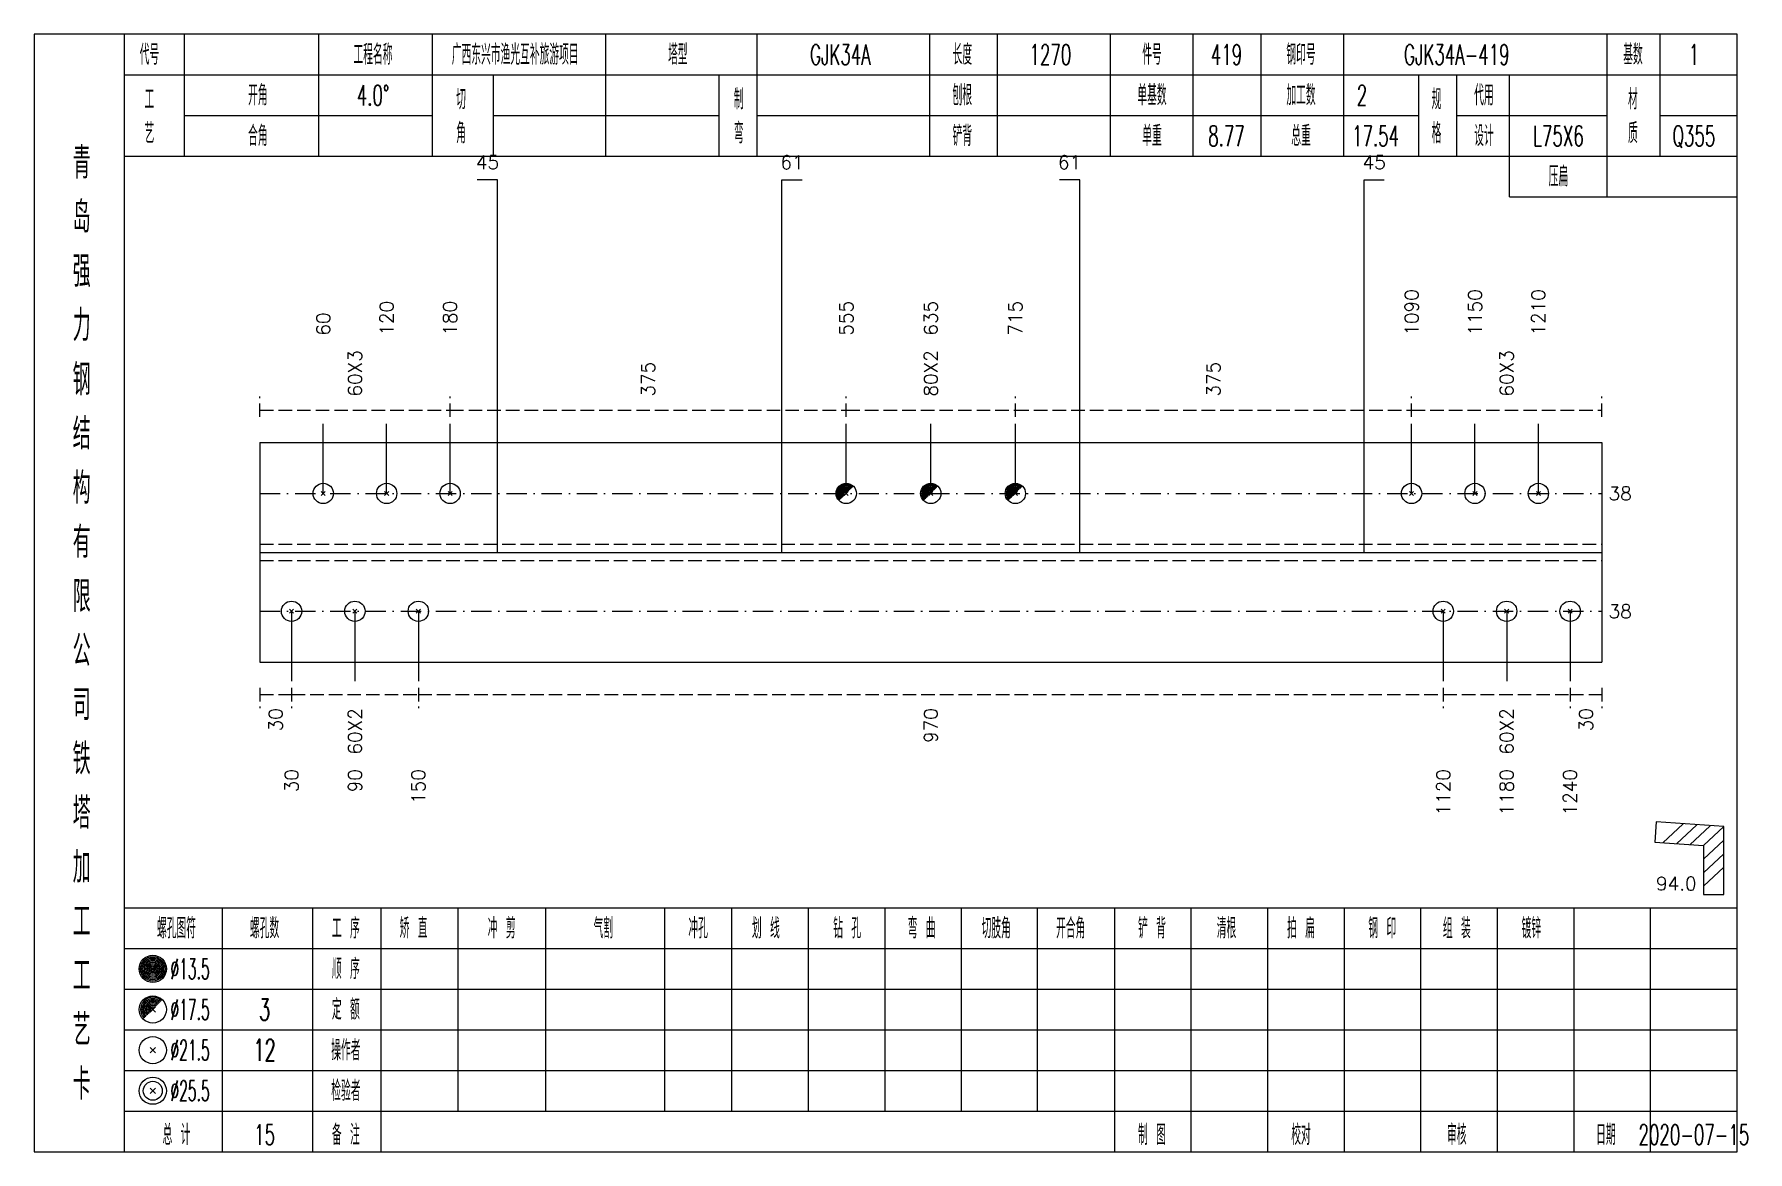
# Model space of a CAD drawing. Extents: x 0 to 2606, y -377 to 6479.
# Drawn here: x 1307 to 1559.9, y 4900 to 5065 of the extents above; entities that cross this region are included whole.
import ezdxf
from ezdxf.enums import TextEntityAlignment as Align

# ---------------------------------------------------------------- set-up
doc = ezdxf.new("R2010")
doc.units = 0
doc.header["$MEASUREMENT"] = 0
doc.linetypes.add('一点画线', pattern=[5.2, 3, -1, 0.2, -1])
doc.linetypes.add('虚线', pattern=[2.75, 2, -0.75])
doc.layers.get('0').update_dxf_attribs({"linetype": 'CONTINUOUS', "lineweight": 25})
for name, color, linetype, lineweight in [('1', 7, 'CONTINUOUS', 25), ('2', 7, 'CONTINUOUS', 25), ('4', 7, 'CONTINUOUS', 25)]:
    doc.layers.add(name, color=color, linetype=linetype, lineweight=lineweight)
doc.styles.get("Standard").update_dxf_attribs({"font": 'simplex.shx', "width": 0.7, "height": 3, "bigfont": 'gbhzfs.shx'})

msp = doc.modelspace()

# ---------------------------------------------------------------- texts
at = {"color": 7, "linetype": 'Continuous', "lineweight": 13}
for s, p in [('1090', (1510.32, 5020.5)), ('1150', (1519.68, 5020.5)), ('1210', (1529.04, 5020.5)), ('60', (1349.66, 5020.5)), ('120', (1359.02, 5020.5)), ('180', (1368.38, 5020.5)), ('555', (1426.87, 5020.5)), ('635', (1439.35, 5020.5)), ('715', (1451.83, 5020.5))]:
    msp.add_text(s, height=2, rotation=90, dxfattribs=at).set_placement(p, align=Align.MIDDLE_LEFT)
at = {"color": 8, "linetype": 'Continuous', "lineweight": 9}
for s, p in [('60X3', (1354.34, 5011.5)), ('375', (1397.62, 5011.5)), ('80X2', (1439.35, 5011.5)), ('375', (1481.08, 5011.5)), ('60X3', (1524.36, 5011.5))]:
    msp.add_text(s, height=2, rotation=90, dxfattribs=at).set_placement(p, align=Align.MIDDLE_LEFT)
at = {"color": 7, "linetype": 'Continuous', "lineweight": 13}
for p in [(1539.4, 4997.2), (1539.4, 4979.8)]:
    msp.add_text('38', height=2, dxfattribs=at).set_placement(p, align=Align.MIDDLE_LEFT)
at = {"color": 8, "linetype": 'Continuous', "lineweight": 9}
for s, p in [('30', (1342.64, 4965.5)), ('60X2', (1354.34, 4965.5)), ('970', (1439.35, 4965.5)), ('60X2', (1524.36, 4965.5)), ('30', (1536.06, 4965.5))]:
    msp.add_text(s, height=2, rotation=90, dxfattribs=at).set_placement(p, align=Align.MIDDLE_RIGHT)
at = {"layer": '1', "color": 7, "linetype": 'Continuous', "lineweight": 13}
for s, p in [('30', (1344.98, 4956.5)), ('90', (1354.34, 4956.5)), ('150', (1363.7, 4956.5)), ('1120', (1515, 4956.5)), ('1180', (1524.36, 4956.5)), ('1240', (1533.72, 4956.5))]:
    msp.add_text(s, height=2, rotation=90, dxfattribs=at).set_placement(p, align=Align.MIDDLE_RIGHT)
at = {"layer": '2', "color": 7, "linetype": 'Continuous', "lineweight": 13}
for s, p in [('45', (1373.9, 5044.5)), ('61', (1418.86, 5044.5)), ('61', (1459.84, 5044.5)), ('45', (1504.8, 5044.5))]:
    msp.add_text(s, height=2, dxfattribs=at).set_placement(p, align=Align.BOTTOM_CENTER)
msp.add_text('94.0', height=2, dxfattribs=at).set_placement((1552.4, 4938), align=Align.BOTTOM_RIGHT)
at = {"layer": '4', "color": 1, "linetype": 'Continuous', "lineweight": 13}
for s, height, width, p in [('代号', 3, 0.6, (1324, 5062)), ('工程名称', 3, 0.6, (1357, 5062)), ('广西东兴市渔光互补旅游项目', 3, 0.6, (1378, 5062)), ('塔型', 3, 0.6, (1402, 5062)), ('GJK34A', 3, 0.6, (1426, 5062)), ('长度', 3, 0.6, (1444, 5062)), ('1270', 3, 0.6, (1457, 5062)), ('件号', 3, 0.6, (1472, 5062)), ('419', 3, 0.6, (1483, 5062)), ('钢印号', 3, 0.6, (1494, 5062)), ('GJK34A-419', 3, 0.6, (1517, 5062)), ('基数', 3, 0.6, (1543, 5062)), ('1', 3, 0.6, (1552, 5062)), ('工', 3, 0.6, (1324, 5055.4)), ('开角', 3, 0.6, (1340, 5056)), ('4.0%%d', 3, 0.6, (1357, 5056)), ('切', 3, 0.6, (1370, 5055.4)), ('制', 3, 0.6, (1411, 5055.4)), ('刨根', 3, 0.6, (1444, 5056)), ('单基数', 3, 0.6, (1472, 5056)), ('加工数', 3, 0.6, (1494, 5056)), ('2', 3, 0.6, (1503, 5056)), ('规', 3, 0.6, (1514, 5055.4)), ('代用', 3, 0.6, (1521, 5056)), ('材', 3, 0.6, (1543, 5055.4)), ('艺', 3, 0.6, (1324, 5050.4)), ('合角', 3, 0.6, (1340, 5050)), ('角', 3, 0.6, (1370, 5050.4)), ('弯', 3, 0.6, (1411, 5050.4)), ('铲背', 3, 0.6, (1444, 5050)), ('单重', 3, 0.6, (1472, 5050)), ('8.77', 3, 0.6, (1483, 5050)), ('总重', 3, 0.6, (1494, 5050)), ('17.54', 3, 0.6, (1505, 5050)), ('格', 3, 0.6, (1514, 5050.4)), ('设计', 3, 0.6, (1521, 5050)), ('L75X6', 3, 0.6, (1532, 5050)), ('质', 3, 0.6, (1543, 5050.4)), ('Q355', 3, 0.6, (1552, 5050)), ('青', 4.6, 0.8, (1314, 5046)), ('压扁', 3, 0.6, (1532, 5044)), ('岛', 4.6, 0.8, (1314, 5038)), ('强', 4.6, 0.8, (1314, 5030)), ('力', 4.6, 0.8, (1314, 5022)), ('钢', 4.6, 0.8, (1314, 5014)), ('结', 4.6, 0.8, (1314, 5006)), ('构', 4.6, 0.8, (1314, 4998)), ('有', 4.6, 0.8, (1314, 4990)), ('限', 4.6, 0.8, (1314, 4982)), ('公', 4.6, 0.8, (1314, 4974)), ('司', 4.6, 0.8, (1314, 4966)), ('铁', 4.6, 0.8, (1314, 4958)), ('塔', 4.6, 0.8, (1314, 4950)), ('加', 4.6, 0.8, (1314, 4942)), ('工', 4.6, 0.8, (1314, 4934)), ('螺孔图符', 3, 0.6, (1328, 4933)), ('螺孔数', 3, 0.6, (1341, 4933)), ('工 序', 3, 0.6, (1353, 4933)), ('矫 直', 3, 0.6, (1363, 4933)), ('冲 剪', 3, 0.6, (1376, 4933)), ('气割', 3, 0.6, (1391, 4933)), ('冲孔', 3, 0.6, (1405, 4933)), ('划 线', 3, 0.6, (1415, 4933)), ('钻 孔', 3, 0.6, (1427, 4933)), ('弯 曲', 3, 0.6, (1438, 4933)), ('切肢角', 3, 0.6, (1449, 4933)), ('开合角', 3, 0.6, (1460, 4933)), ('铲 背', 3, 0.6, (1472, 4933)), ('清根', 3, 0.6, (1483, 4933)), ('拍 扁', 3, 0.6, (1494, 4933)), ('钢 印', 3, 0.6, (1506, 4933)), ('组 装', 3, 0.6, (1517, 4933)), ('镀锌', 3, 0.6, (1528, 4933)), ('工', 4.6, 0.8, (1314, 4926)), ('%%C13.5', 3, 0.5, (1330, 4927)), ('顺 序', 3, 0.6, (1353, 4927)), ('%%C17.5', 3, 0.5, (1330, 4921)), ('3', 3.2, 0.6, (1341, 4921)), ('定 额', 3, 0.6, (1353, 4921)), ('艺', 4.6, 0.8, (1314, 4918)), ('%%C21.5', 3, 0.5, (1330, 4915)), ('12', 3.2, 0.6, (1341, 4915)), ('操作者', 3, 0.6, (1353, 4915)), ('卡', 4.6, 0.8, (1314, 4910)), ('%%C25.5', 3, 0.5, (1330, 4909)), ('检验者', 3, 0.6, (1353, 4909)), ('总 计', 3, 0.6, (1328, 4902.5)), ('15', 3, 0.6, (1341, 4902.5)), ('备 注', 3, 0.6, (1353, 4902.5)), ('制 图', 3, 0.6, (1472, 4902.5)), ('校对', 3, 0.6, (1494, 4902.5)), ('审核', 3, 0.6, (1517, 4902.5)), ('日期', 3, 0.6, (1539, 4902.5)), ('2020-07-15', 3, 0.6, (1552, 4902.5))]:
    msp.add_text(s, height=height, dxfattribs=dict(at, width=width)).set_placement(p, align=Align.MIDDLE_CENTER)

# ---------------------------------------------------------------- linework, layer by layer
at = {"color": 8, "linetype": '虚线', "lineweight": 9}
for p, q in [((1340.3, 5008.5), (1340.3, 5011.5)), ((1368.38, 5008.5), (1368.38, 5011.5)), ((1368.38, 5008.5), (1368.38, 5011.5)), ((1426.87, 5008.5), (1426.87, 5011.5)), ((1426.87, 5008.5), (1426.87, 5011.5)), ((1451.83, 5008.5), (1451.83, 5011.5)), ((1451.83, 5008.5), (1451.83, 5011.5)), ((1510.32, 5008.5), (1510.32, 5011.5)), ((1510.32, 5008.5), (1510.32, 5011.5)), ((1538.4, 5008.5), (1538.4, 5011.5)), ((1340.3, 5009.5), (1368.38, 5009.5)), ((1368.38, 5009.5), (1426.87, 5009.5)), ((1426.87, 5009.5), (1451.83, 5009.5)), ((1451.83, 5009.5), (1510.32, 5009.5)), ((1510.32, 5009.5), (1538.4, 5009.5)), ((1340.3, 4968.5), (1340.3, 4965.5)), ((1344.98, 4968.5), (1344.98, 4965.5)), ((1344.98, 4968.5), (1344.98, 4965.5)), ((1363.7, 4968.5), (1363.7, 4965.5)), ((1363.7, 4968.5), (1363.7, 4965.5)), ((1515, 4968.5), (1515, 4965.5)), ((1515, 4968.5), (1515, 4965.5)), ((1533.72, 4968.5), (1533.72, 4965.5)), ((1533.72, 4968.5), (1533.72, 4965.5)), ((1538.4, 4968.5), (1538.4, 4965.5)), ((1340.3, 4967.5), (1344.98, 4967.5)), ((1344.98, 4967.5), (1363.7, 4967.5)), ((1363.7, 4967.5), (1515, 4967.5)), ((1515, 4967.5), (1533.72, 4967.5)), ((1533.72, 4967.5), (1538.4, 4967.5))]:
    msp.add_line(p, q, dxfattribs=at)
at = {"color": 7, "linetype": 'Continuous', "lineweight": 13}
for p, q in [((1349.66, 4997.2), (1349.66, 5007.5)), ((1359.02, 4997.2), (1359.02, 5007.5)), ((1368.38, 4997.2), (1368.38, 5007.5)), ((1426.87, 4997.2), (1426.87, 5007.5)), ((1439.35, 4997.2), (1439.35, 5007.5)), ((1451.83, 4997.2), (1451.83, 5007.5)), ((1510.32, 4997.2), (1510.32, 5007.5)), ((1519.68, 4997.2), (1519.68, 5007.5)), ((1529.04, 4997.2), (1529.04, 5007.5)), ((1349.36, 4996.9), (1349.96, 4997.5)), ((1349.96, 4996.9), (1349.36, 4997.5)), ((1358.72, 4996.9), (1359.32, 4997.5)), ((1359.32, 4996.9), (1358.72, 4997.5)), ((1368.08, 4996.9), (1368.68, 4997.5)), ((1368.68, 4996.9), (1368.08, 4997.5)), ((1510.02, 4996.9), (1510.62, 4997.5)), ((1510.62, 4996.9), (1510.02, 4997.5)), ((1519.38, 4996.9), (1519.98, 4997.5)), ((1519.98, 4996.9), (1519.38, 4997.5)), ((1528.74, 4996.9), (1529.34, 4997.5)), ((1529.34, 4996.9), (1528.74, 4997.5)), ((1344.98, 4979.8), (1344.98, 4969.5)), ((1354.34, 4979.8), (1354.34, 4969.5)), ((1363.7, 4979.8), (1363.7, 4969.5)), ((1515, 4979.8), (1515, 4969.5)), ((1524.36, 4979.8), (1524.36, 4969.5)), ((1533.72, 4979.8), (1533.72, 4969.5))]:
    msp.add_line(p, q, dxfattribs=at)
at = {"color": 7, "linetype": 'Continuous', "lineweight": 18}
for p, q in [((1340.3, 5004.7), (1340.3, 4972.3)), ((1340.3, 5004.7), (1538.4, 5004.7)), ((1538.4, 5004.7), (1538.4, 4972.3)), ((1340.3, 4988.5), (1538.4, 4988.5))]:
    msp.add_line(p, q, dxfattribs=at)
at = {"color": 3, "linetype": '一点画线', "lineweight": 13}
for p, q in [((1340.3, 4997.2), (1538.4, 4997.2)), ((1340.3, 4979.8), (1538.4, 4979.8))]:
    msp.add_line(p, q, dxfattribs=at)
at = {"color": 7, "linetype": 'Continuous', "lineweight": 0}
for p, q in [((1426.57, 4996.9), (1427.17, 4997.5)), ((1426.57, 4997.5), (1427.17, 4996.9)), ((1439.05, 4996.9), (1439.65, 4997.5)), ((1439.05, 4997.5), (1439.65, 4996.9)), ((1451.53, 4996.9), (1452.13, 4997.5)), ((1451.53, 4997.5), (1452.13, 4996.9))]:
    msp.add_line(p, q, dxfattribs=at)
at = {"color": 1, "linetype": '虚线', "lineweight": 18}
for p, q in [((1340.3, 4989.7), (1538.4, 4989.7)), ((1340.3, 4987.3), (1538.4, 4987.3))]:
    msp.add_line(p, q, dxfattribs=at)
at = {"color": 7, "linetype": 'Continuous', "lineweight": 13}
for centre in [(1349.66, 4997.2), (1359.02, 4997.2), (1368.38, 4997.2), (1426.87, 4997.2), (1439.35, 4997.2), (1451.83, 4997.2), (1510.32, 4997.2), (1519.68, 4997.2), (1529.04, 4997.2)]:
    msp.add_circle(centre, 1.5, dxfattribs=at)
for centre, radius in [((1426.87, 4997.2), 1.35), ((1426.87, 4997.2), 1.2), ((1426.87, 4997.2), 1.05), ((1439.35, 4997.2), 1.35), ((1439.35, 4997.2), 1.2), ((1439.35, 4997.2), 1.05), ((1451.83, 4997.2), 1.35), ((1451.83, 4997.2), 1.2), ((1451.83, 4997.2), 1.05), ((1426.87, 4997.2), 0.9), ((1426.87, 4997.2), 0.75), ((1426.87, 4997.2), 0.6), ((1426.87, 4997.2), 0.45), ((1426.87, 4997.2), 0.3), ((1426.87, 4997.2), 0.15), ((1439.35, 4997.2), 0.9), ((1439.35, 4997.2), 0.75), ((1439.35, 4997.2), 0.6), ((1439.35, 4997.2), 0.45), ((1439.35, 4997.2), 0.3), ((1439.35, 4997.2), 0.15), ((1451.83, 4997.2), 0.9), ((1451.83, 4997.2), 0.75), ((1451.83, 4997.2), 0.6), ((1451.83, 4997.2), 0.45), ((1451.83, 4997.2), 0.3), ((1451.83, 4997.2), 0.15)]:
    msp.add_arc(centre, radius, 45, 225, dxfattribs=at)
at = {"layer": '1', "color": 7, "linetype": 'Continuous', "lineweight": 13}
for p, q in [((1344.68, 4979.5), (1345.28, 4980.1)), ((1345.28, 4979.5), (1344.68, 4980.1)), ((1354.04, 4979.5), (1354.64, 4980.1)), ((1354.64, 4979.5), (1354.04, 4980.1)), ((1363.4, 4979.5), (1364, 4980.1)), ((1364, 4979.5), (1363.4, 4980.1)), ((1514.7, 4979.5), (1515.3, 4980.1)), ((1515.3, 4979.5), (1514.7, 4980.1)), ((1524.06, 4979.5), (1524.66, 4980.1)), ((1524.66, 4979.5), (1524.06, 4980.1)), ((1533.42, 4979.5), (1534.02, 4980.1)), ((1534.02, 4979.5), (1533.42, 4980.1))]:
    msp.add_line(p, q, dxfattribs=at)
at = {"layer": '1', "color": 7, "linetype": 'Continuous', "lineweight": 18}
msp.add_line((1340.3, 4972.3), (1538.4, 4972.3), dxfattribs=at)
at = {"layer": '1', "color": 7, "linetype": 'Continuous', "lineweight": 13}
for centre in [(1344.98, 4979.8), (1354.34, 4979.8), (1363.7, 4979.8), (1515, 4979.8), (1524.36, 4979.8), (1533.72, 4979.8)]:
    msp.add_circle(centre, 1.5, dxfattribs=at)
at = {"layer": '2', "color": 7, "linetype": 'Continuous', "lineweight": 13}
for p, q in [((1375.4, 5043.5), (1372.4, 5043.5)), ((1375.4, 4988.5), (1375.4, 5043.5)), ((1417.36, 4988.5), (1417.36, 5043.5)), ((1417.36, 5043.5), (1420.36, 5043.5)), ((1461.34, 5043.5), (1458.34, 5043.5)), ((1461.34, 4988.5), (1461.34, 5043.5)), ((1503.3, 4988.5), (1503.3, 5043.5)), ((1503.3, 5043.5), (1506.3, 5043.5)), ((1546.42, 4948.7), (1546.22, 4945.7)), ((1556.4, 4948), (1546.42, 4948.7)), ((1547.41, 4945.62), (1550.41, 4948.42)), ((1549.41, 4945.48), (1552.41, 4948.28)), ((1551.4, 4945.34), (1554.4, 4948.14)), ((1553.4, 4945.2), (1556.4, 4948)), ((1556.4, 4938), (1556.4, 4948)), ((1546.22, 4945.7), (1553.4, 4945.2)), ((1553.4, 4943.2), (1556.4, 4946)), ((1553.4, 4945.2), (1553.4, 4938)), ((1553.4, 4941.2), (1556.4, 4944)), ((1553.4, 4939.2), (1556.4, 4942)), ((1553.4, 4938), (1556.4, 4938))]:
    msp.add_line(p, q, dxfattribs=at)
at = {"layer": '4', "color": 1, "linetype": 'Continuous', "lineweight": 18}
for p, q in [((1320.3, 4900), (1320.3, 5065)), ((1329.2, 5047), (1329.2, 5065)), ((1349, 5047), (1349, 5065)), ((1365.8, 5047), (1365.8, 5065)), ((1391.4, 5047), (1391.4, 5065)), ((1413.7, 5047), (1413.7, 5065)), ((1439.2, 5047), (1439.2, 5065)), ((1449.2, 5047), (1449.2, 5065)), ((1465.9, 5047), (1465.9, 5065)), ((1478.1, 5047), (1478.1, 5065)), ((1488.1, 5047), (1488.1, 5065)), ((1500.3, 5047), (1500.3, 5065)), ((1539.2, 5041), (1539.2, 5065)), ((1547, 5047), (1547, 5065)), ((1320.3, 5059), (1558.4, 5059)), ((1374.8, 5047), (1374.8, 5059)), ((1408.1, 5047), (1408.1, 5059)), ((1511.4, 5047), (1511.4, 5059)), ((1517, 5047), (1517, 5059)), ((1524.8, 5041), (1524.8, 5059)), ((1329.2, 5053), (1365.8, 5053)), ((1374.8, 5053), (1408.1, 5053)), ((1413.7, 5053), (1511.4, 5053)), ((1517, 5053), (1539.2, 5053)), ((1547, 5053), (1558.4, 5053)), ((1320.3, 5047), (1558.4, 5047)), ((1524.8, 5041), (1558.4, 5041)), ((1320.3, 4936), (1558.4, 4936)), ((1334.8, 4900), (1334.8, 4936)), ((1348.1, 4900), (1348.1, 4936)), ((1358.2, 4900), (1358.2, 4936)), ((1369.6, 4906), (1369.6, 4936)), ((1382.5, 4906), (1382.5, 4936)), ((1400.1, 4906), (1400.1, 4936)), ((1410, 4906), (1410, 4936)), ((1421.3, 4906), (1421.3, 4936)), ((1432.6, 4906), (1432.6, 4936)), ((1443.9, 4906), (1443.9, 4936)), ((1455.1, 4906), (1455.1, 4936)), ((1466.5, 4906), (1466.5, 4936)), ((1477.8, 4906), (1477.8, 4936)), ((1489.1, 4906), (1489.1, 4936)), ((1500.4, 4906), (1500.4, 4936)), ((1511.7, 4906), (1511.7, 4936)), ((1523, 4906), (1523, 4936)), ((1534.3, 4906), (1534.3, 4936)), ((1545.6, 4906), (1545.6, 4936)), ((1320.3, 4930), (1558.4, 4930)), ((1320.3, 4924), (1558.4, 4924)), ((1320.3, 4918), (1558.4, 4918)), ((1320.3, 4912), (1558.4, 4912)), ((1320.3, 4906), (1558.4, 4906)), ((1466.5, 4900), (1466.5, 4906)), ((1477.8, 4900), (1477.8, 4906)), ((1489.1, 4900), (1489.1, 4906)), ((1500.4, 4900), (1500.4, 4906)), ((1511.7, 4900), (1511.7, 4906)), ((1523, 4900), (1523, 4906)), ((1534.3, 4900), (1534.3, 4906)), ((1545.6, 4900), (1545.6, 4906))]:
    msp.add_line(p, q, dxfattribs=at)
at = {"layer": '4', "color": 7, "linetype": 'Continuous', "lineweight": 13}
for p, q in [((1324.3, 4926.8), (1324.7, 4927.2)), ((1324.7, 4926.8), (1324.3, 4927.2)), ((1324.1, 4914.6), (1324.9, 4915.4)), ((1324.9, 4914.6), (1324.1, 4915.4)), ((1324.1, 4908.6), (1324.9, 4909.4)), ((1324.9, 4908.6), (1324.1, 4909.4))]:
    msp.add_line(p, q, dxfattribs=at)
at = {"layer": '4', "color": 7, "linetype": 'Continuous', "lineweight": 0}
for p, q in [((1324.1, 4920.6), (1324.9, 4921.4)), ((1324.1, 4921.4), (1324.9, 4920.6))]:
    msp.add_line(p, q, dxfattribs=at)
at = {"layer": '4', "color": 1, "linetype": 'Continuous', "lineweight": 18}
msp.add_lwpolyline([(1307, 5065), (1307, 4900), (1558.4, 4900), (1558.4, 5065)], close=True, dxfattribs=at)
at = {"layer": '4', "color": 7, "linetype": 'Continuous', "lineweight": 13}
for centre, radius in [((1324.5, 4927), 2), ((1324.5, 4927), 1.8), ((1324.5, 4927), 1.6), ((1324.5, 4927), 1.4), ((1324.5, 4927), 1.2), ((1324.5, 4927), 1), ((1324.5, 4927), 0.8), ((1324.5, 4927), 0.6), ((1324.5, 4927), 0.4), ((1324.5, 4927), 0.2), ((1324.5, 4921), 2), ((1324.5, 4915), 2), ((1324.5, 4909), 2), ((1324.5, 4909), 1.4)]:
    msp.add_circle(centre, radius, dxfattribs=at)
for radius in [1.8, 1.6, 1.4, 1.2, 1, 0.8, 0.6, 0.4, 0.2]:
    msp.add_arc((1324.5, 4921), radius, 45, 225, dxfattribs=at)

msp.set_redraw_order([(e.dxf.handle, doc.entitydb.next_handle()) for e in msp.query("TEXT MTEXT ATTDEF DIMENSION ARC_DIMENSION")])  # texts and dimensions are drawn at this point

doc.saveas('drawing.dxf')
